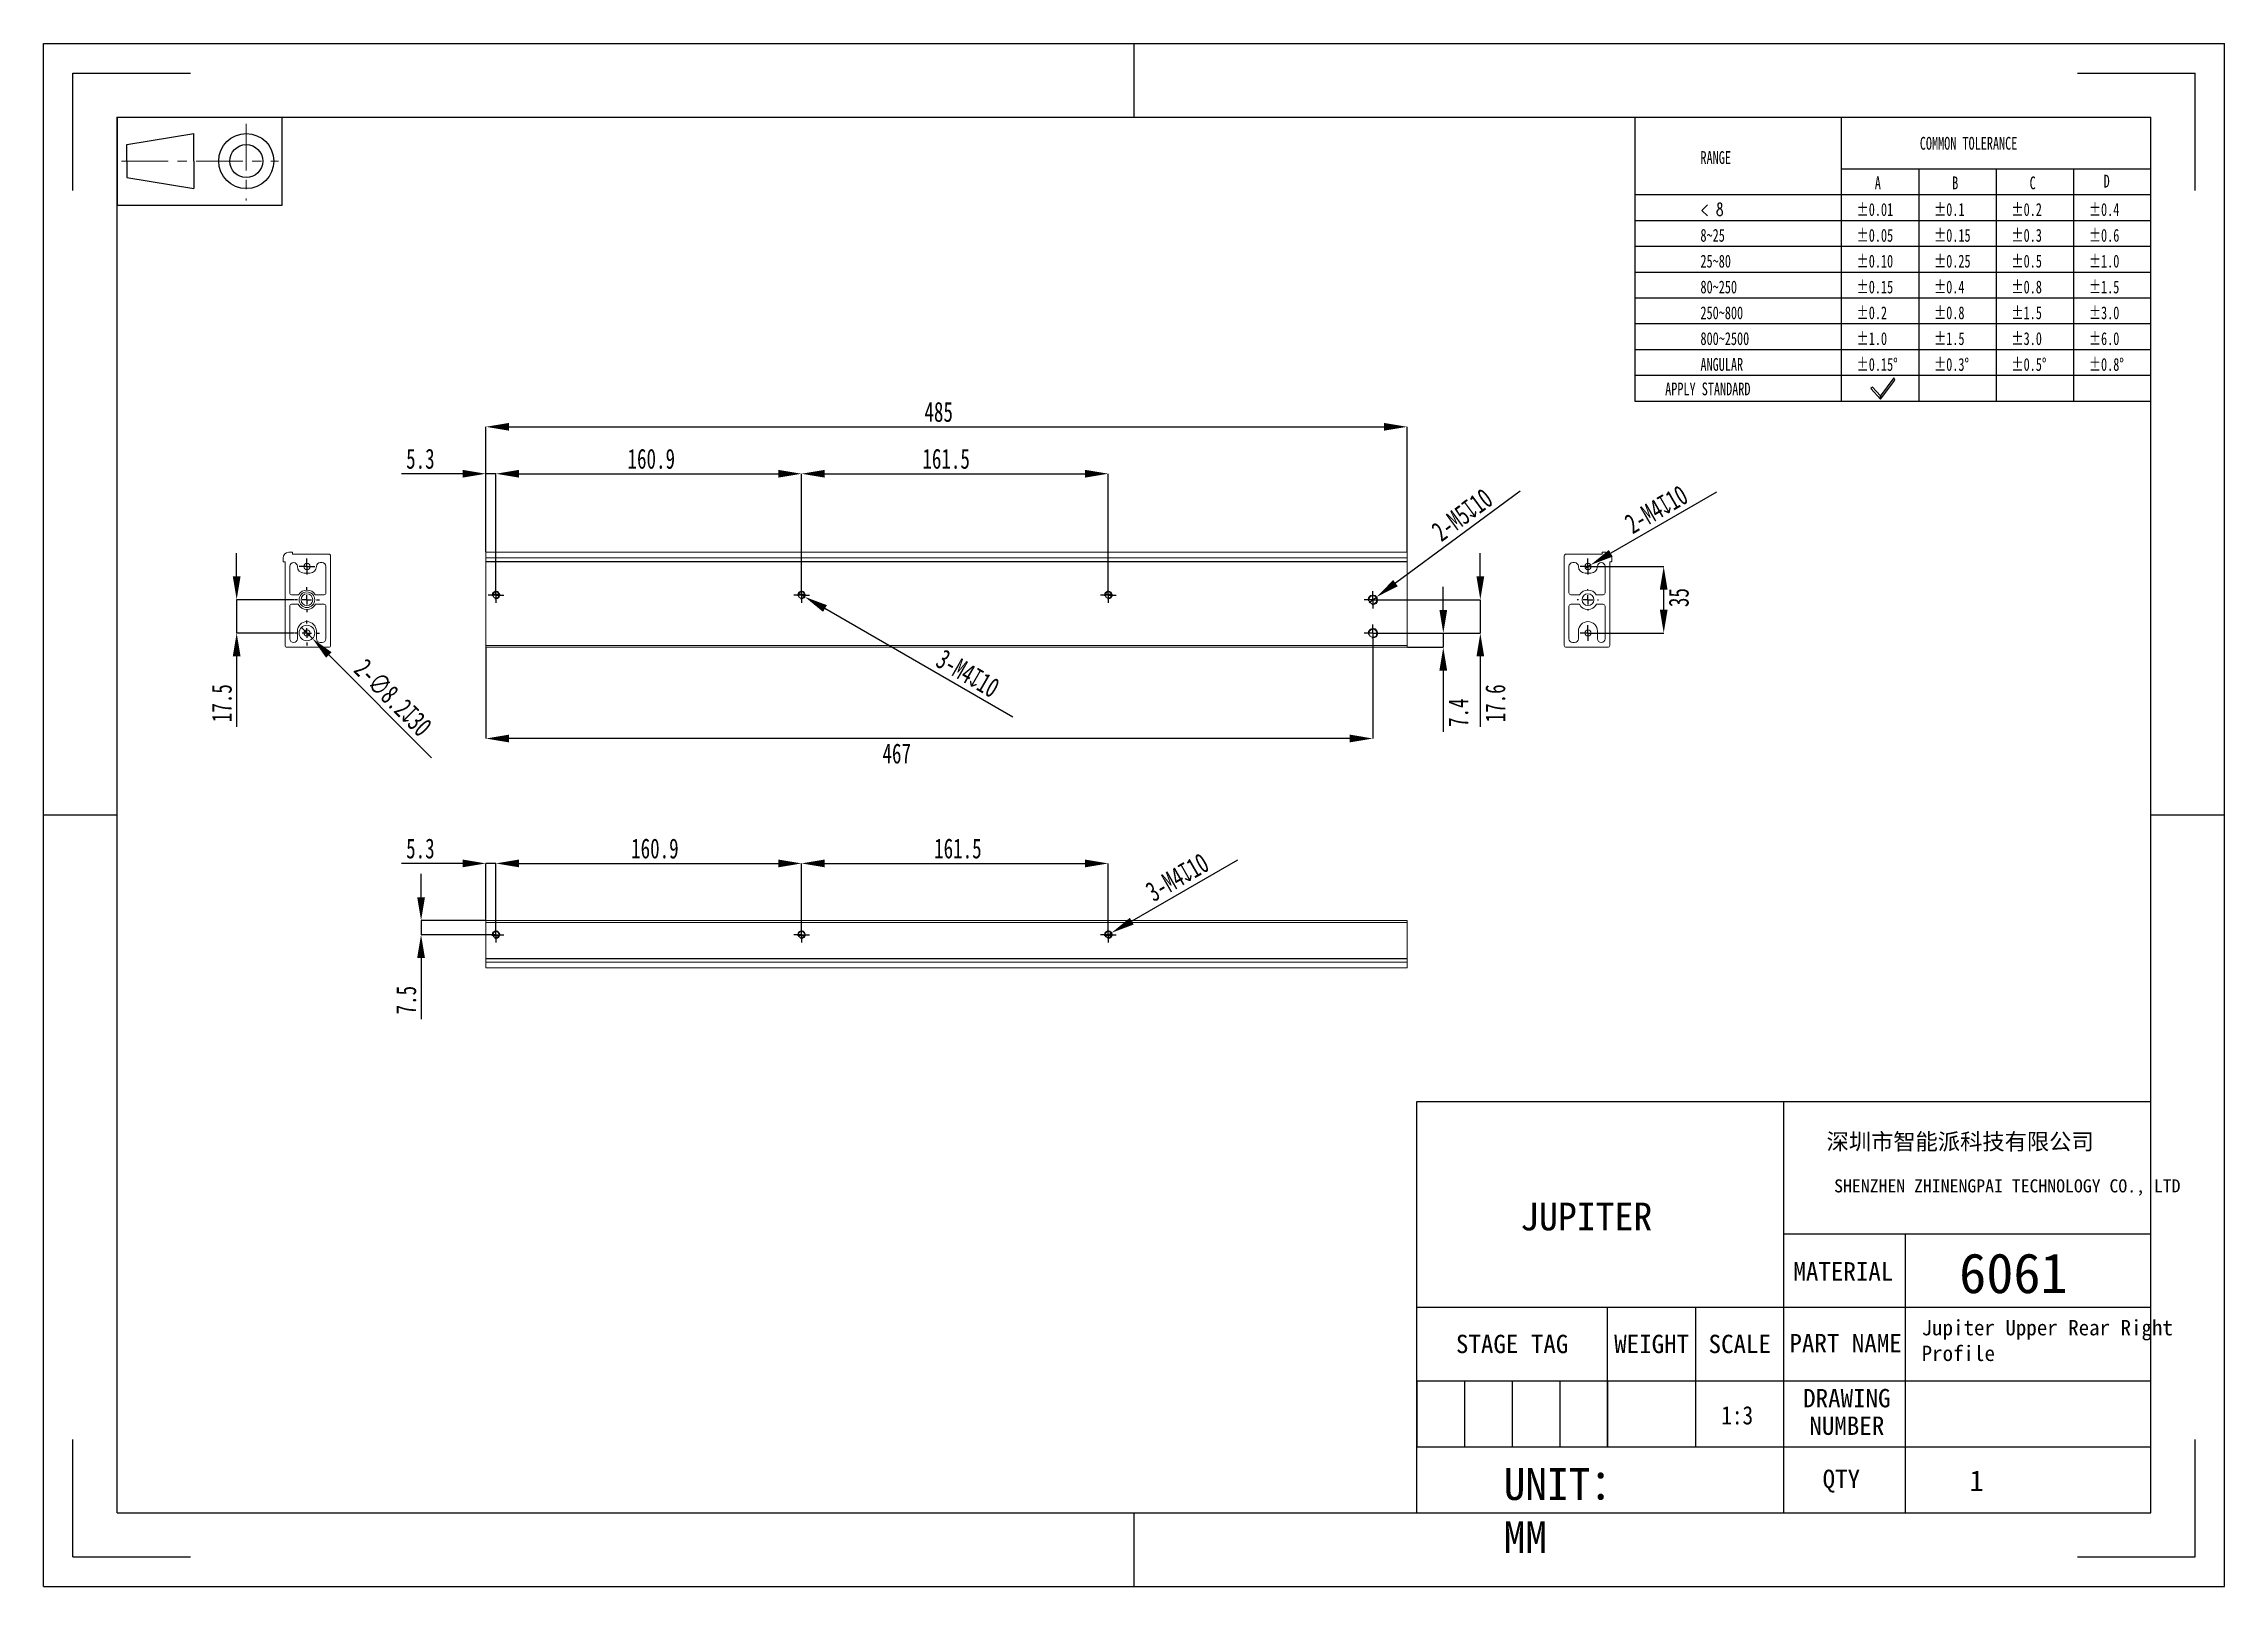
# Model space of a CAD drawing. Header units: millimetres. Extents: x 369 to 752, y 5 to 275.
import ezdxf

# ---------------------------------------------------------------- set-up
doc = ezdxf.new("R2010")
doc.units = ezdxf.units.MM
doc.header["$PDSIZE"] = -1
doc.linetypes.add('CENTER', pattern=[10.16, 6.35, -1.27, 1.27, -1.27])
doc.linetypes.add('CENTERX2', pattern=[20.32, 12.7, -2.54, 2.54, -2.54])
doc.layers.add('DEFAULT_1', color=7, linetype='CENTER', lineweight=18)
doc.layers.add('尺寸线层', color=3, linetype='Continuous', lineweight=18)
doc.layers.add('图框', color=7, linetype='Continuous')
doc.styles.add('SLDTEXTSTYLE4', font='TXT', dxfattribs={"width": 0.7})
doc.styles.add('SLDTEXTSTYLE5', font='TXT', dxfattribs={"width": 0.642857, "bigfont": 'bigfont'})
doc.styles.add('TEXTSTYLE_2', font='')
doc.styles.add('TEXTSTYLE_3', font='')
doc.styles.get('TEXTSTYLE_2').set_extended_font_data('宋体')
doc.styles.get('TEXTSTYLE_3').set_extended_font_data('宋体')
doc.dimstyles.new('SLDDIMSTYLE0', dxfattribs={"dimtxt": 3.5, "dimasz": 4.08, "dimexe": 0, "dimexo": 0.0625, "dimgap": 0.875, "dimtad": 2, "dimdec": 1, "dimlfac": 3, "dimrnd": 1e-09, "dimzin": 12, "dimdsep": 46, "dimtxsty": 'SLDTEXTSTYLE4', "dimsah": 1, "dimcen": 0.09, "dimadec": 0, "dimazin": 3, "dimtfac": 1, "dimtdec": 1, "dimtofl": 0, "dimtmove": 0, "dimatfit": 3, "dimfxl": 1, "dimfrac": 2, "dimtolj": 1, "dimtzin": 12, "dimarcsym": 0})
doc.dimstyles.new('SLDDIMSTYLE1', dxfattribs={"dimtxt": 3.5, "dimasz": 4.08, "dimexe": 0, "dimexo": 0.0625, "dimgap": 0.875, "dimtad": 2, "dimdec": 1, "dimlfac": 3, "dimrnd": 1e-09, "dimzin": 12, "dimdsep": 46, "dimtxsty": 'SLDTEXTSTYLE4', "dimsah": 1, "dimcen": 0.09, "dimadec": 0, "dimazin": 3, "dimtfac": 1, "dimtdec": 1, "dimtmove": 0, "dimatfit": 0, "dimfxl": 1, "dimfrac": 2, "dimtolj": 1, "dimtzin": 12, "dimarcsym": 0})
doc.dimstyles.new('SLDDIMSTYLE2', dxfattribs={"dimtxt": 3.5, "dimasz": 4.08, "dimexe": 0, "dimexo": 0.0625, "dimgap": 0.875, "dimtad": 2, "dimdec": 1, "dimlfac": 3, "dimrnd": 1e-09, "dimzin": 12, "dimdsep": 46, "dimtxsty": 'SLDTEXTSTYLE4', "dimblk1": 'NONE', "dimsah": 1, "dimcen": 0, "dimadec": 0, "dimazin": 3, "dimtfac": 1, "dimtdec": 1, "dimtmove": 0, "dimatfit": 3, "dimldrblk": 'NONE', "dimfxl": 1, "dimfrac": 2, "dimtolj": 1, "dimtzin": 12, "dimarcsym": 0})
doc.dimstyles.new('SLDDIMSTYLE3', dxfattribs={"dimtxt": 3.5, "dimasz": 4.08, "dimexe": 0, "dimexo": 0.0625, "dimgap": 0.875, "dimtad": 2, "dimdec": 1, "dimlfac": 3, "dimrnd": 1e-09, "dimzin": 12, "dimdsep": 46, "dimtxsty": 'SLDTEXTSTYLE4', "dimblk1": 'NONE', "dimsah": 1, "dimcen": 0, "dimadec": 0, "dimazin": 3, "dimtfac": 1, "dimtdec": 1, "dimtmove": 0, "dimatfit": 3, "dimldrblk": 'NONE', "dimfxl": 1, "dimfrac": 2, "dimtolj": 1, "dimtzin": 12, "dimarcsym": 0})

msp = doc.modelspace()

# ---------------------------------------------------------------- texts
at = {"attachment_point": 1}
for s, insert, char_height, width, style in [('RANGE', (659.669, 256.612), 2.246, 22.05942, 'SLDTEXTSTYLE4'), ('COMMON TOLERANCE', (698.161, 259.113), 2.24599, 73.94176, 'SLDTEXTSTYLE4'), ('A', (690.261, 252.168), 2.246, 3.245, 'SLDTEXTSTYLE4'), ('B', (703.847, 252.168), 2.246, 3.19312, 'SLDTEXTSTYLE4'), ('C', (717.433, 252.168), 2.246, 3.23085, 'SLDTEXTSTYLE4'), ('D', (730.417, 252.473), 2.246, 3.19312, 'SLDTEXTSTYLE4'), ('< 8', (659.669, 247.499), 2.246, 10.7794, 'SLDTEXTSTYLE5'), ('%%P0.01', (687.066, 247.499), 2.246, 15.72506, 'SLDTEXTSTYLE4'), ('%%P0.1', (700.652, 247.499), 2.246, 11.79144, 'SLDTEXTSTYLE4'), ('%%P0.2', (714.238, 247.499), 2.246, 13.41394, 'SLDTEXTSTYLE4'), ('%%P0.4', (727.824, 247.499), 2.246, 13.36206, 'SLDTEXTSTYLE4'), ('8~25', (659.669, 242.97), 2.246, 17.39473, 'SLDTEXTSTYLE4'), ('%%P0.05', (687.066, 242.97), 2.246, 17.34757, 'SLDTEXTSTYLE4'), ('%%P0.15', (700.652, 242.97), 2.246, 16.5599, 'SLDTEXTSTYLE4'), ('%%P0.3', (714.238, 242.97), 2.246, 13.41394, 'SLDTEXTSTYLE4'), ('%%P0.6', (727.824, 242.97), 2.246, 13.41394, 'SLDTEXTSTYLE4'), ('25~80', (659.669, 238.442), 2.246, 21.32836, 'SLDTEXTSTYLE4'), ('%%P0.10', (687.066, 238.442), 2.246, 15.77695, 'SLDTEXTSTYLE4'), ('%%P0.25', (700.652, 238.442), 2.246, 18.13052, 'SLDTEXTSTYLE4'), ('%%P0.5', (714.238, 238.442), 2.246, 13.41394, 'SLDTEXTSTYLE4'), ('%%P1.0', (727.824, 238.442), 2.246, 11.84332, 'SLDTEXTSTYLE4'), ('80~250', (659.669, 233.913), 2.246, 25.26198, 'SLDTEXTSTYLE4'), ('%%P0.15', (687.066, 233.913), 2.246, 16.5599, 'SLDTEXTSTYLE4'), ('%%P0.4', (700.652, 233.913), 2.246, 13.36206, 'SLDTEXTSTYLE4'), ('%%P0.8', (714.238, 233.913), 2.246, 13.41394, 'SLDTEXTSTYLE4'), ('%%P1.5', (727.824, 233.913), 2.246, 12.62627, 'SLDTEXTSTYLE4'), ('250~800', (659.669, 229.384), 2.246, 29.1956, 'SLDTEXTSTYLE4'), ('%%P0.2', (687.066, 229.384), 2.246, 13.41394, 'SLDTEXTSTYLE4'), ('%%P0.8', (700.652, 229.384), 2.246, 13.41394, 'SLDTEXTSTYLE4'), ('%%P1.5', (714.238, 229.384), 2.246, 12.62627, 'SLDTEXTSTYLE4'), ('%%P3.0', (727.824, 229.384), 2.246, 13.41394, 'SLDTEXTSTYLE4'), ('800~2500', (659.669, 224.856), 2.246, 33.12923, 'SLDTEXTSTYLE4'), ('%%P1.0', (687.066, 224.856), 2.246, 11.84332, 'SLDTEXTSTYLE4'), ('%%P1.5', (700.652, 224.856), 2.246, 12.62627, 'SLDTEXTSTYLE4'), ('%%P3.0', (714.238, 224.856), 2.246, 13.41394, 'SLDTEXTSTYLE4'), ('%%P6.0', (727.824, 224.856), 2.246, 13.41394, 'SLDTEXTSTYLE4'), ('ANGULAR', (659.669, 220.327), 2.246, 31.54446, 'SLDTEXTSTYLE4'), ('%%P0.15%%D', (687.066, 220.327), 2.246, 19.72472, 'SLDTEXTSTYLE4'), ('%%P0.3%%D', (700.652, 220.327), 2.246, 16.57876, 'SLDTEXTSTYLE4'), ('%%P0.5%%D', (714.238, 220.327), 2.246, 16.57876, 'SLDTEXTSTYLE4'), ('%%P0.8%%D', (727.824, 220.327), 2.246, 16.57876, 'SLDTEXTSTYLE4'), ('APPLY STANDARD', (653.475, 216.029), 2.24599, 64.56049, 'SLDTEXTSTYLE4')]:
    msp.add_mtext(s, dxfattribs=dict(at, insert=insert, char_height=char_height, width=width, style=style))
at = {"color": 7, "linetype": 'Continuous', "insert": (705.235, 84.327), "char_height": 2.86391, "width": 67.94821, "attachment_point": 2, "style": 'TEXTSTYLE_2'}
msp.add_mtext('深圳市智能派科技有限公司', dxfattribs=at)
at = {"color": 7, "linetype": 'Continuous', "attachment_point": 2, "line_spacing_factor": 0.9, "style": 'TEXTSTYLE_3'}
for s, insert, char_height, width in [('MATERIAL\\P ', (684.748, 61.745), 3.2212, 46.56486), ('STAGE TAG ', (626.623, 49.013), 3.2212, 38.95697), ('WEIGHT', (651.105, 49.013), 3.2212, 14.15588), ('SCALE', (666.567, 49.013), 3.2212, 14.15588), ('PART NAME', (685.141, 49.16), 3.2212, 26.98848), ('DRAWING NUMBER', (685.356, 39.506), 3.22125, 26.98848), ('QTY', (684.391, 25.353), 3.2212, 35.95561)]:
    msp.add_mtext(s, dxfattribs=dict(at, insert=insert, char_height=char_height, width=width))
at = {"insert": (663.323, 33.234), "char_height": 3.22125, "width": 7.72133, "attachment_point": 7}
msp.add_mtext('{\\W0.85;1:3}', dxfattribs=at)
at = {"layer": '尺寸线层', "attachment_point": 1}
for s, insert, char_height, width in [('SHENZHEN ZHINENGPAI TECHNOLOGY CO., LTD', (683.128, 76.273), 2.29113, 64.82652), ('JUPITER', (628.025, 72.192), 4.8671, 39.72038), ('6061', (705.064, 63.311), 7, 24.85263), ('UNIT：MM', (625.14, 25.626), 5.5885, 21.66224)]:
    msp.add_mtext(s, dxfattribs=dict(at, insert=insert, char_height=char_height, width=width))
at = {"layer": '尺寸线层', "linetype": 'CENTERX2', "insert": (698.486, 51.608), "char_height": 3.6, "width": 45.60353, "attachment_point": 1}
msp.add_mtext('{\\H0.75x;Jupiter Upper Rear Right Profile}', dxfattribs=at)
at = {"layer": '尺寸线层', "ltscale": 0.2, "insert": (706.888, 25.243), "char_height": 3.65, "width": 21.89288, "attachment_point": 1}
msp.add_mtext('1\\P\\P', dxfattribs=at)

# ---------------------------------------------------------------- blocks, each defined once
blk = doc.blocks.new('_D')
at = {"layer": 'Defpoints', "color": 0, "transparency": 16777216}
for p in [(608.19, 208.26), (446.53, 186.26), (608.19, 186.26)]:
    blk.add_point(p, dxfattribs=at)
at = {"layer": '图框', "color": 0, "lineweight": -2, "transparency": 16777216}
for p, q in [((446.53, 186.32), (446.53, 208.26)), ((450.61, 208.26), (604.11, 208.26)), ((608.19, 186.32), (608.19, 208.26))]:
    blk.add_line(p, q, dxfattribs=at)
at = {"layer": '图框', "color": 0, "transparency": 16777216}
for points in [[(450.61, 208.94), (450.61, 207.58), (446.53, 208.26)], [(604.11, 208.94), (604.11, 207.58), (608.19, 208.26)]]:
    blk.add_solid(points, dxfattribs=at)
at = {"layer": '图框', "color": 0, "transparency": 16777216, "insert": (525.99, 212.64), "char_height": 3.5, "attachment_point": 2, "style": 'SLDTEXTSTYLE4'}
blk.add_mtext('\\A1;485', dxfattribs=at)
blk = doc.blocks.new('_D_1')
at = {"layer": 'Defpoints', "color": 0, "transparency": 16777216}
for p in [(446.53, 200.03), (446.53, 186.26), (448.29, 178.76)]:
    blk.add_point(p, dxfattribs=at)
at = {"layer": '图框', "color": 0, "lineweight": -2, "transparency": 16777216}
for p, q in [((442.45, 200.03), (431.72, 200.03)), ((446.53, 186.32), (446.53, 200.03)), ((448.29, 200.03), (446.53, 200.03)), ((448.29, 178.82), (448.29, 200.03)), ((452.37, 200.03), (456.45, 200.03))]:
    blk.add_line(p, q, dxfattribs=at)
at = {"layer": '图框', "color": 0, "transparency": 16777216}
for points in [[(442.45, 200.71), (442.45, 199.35), (446.53, 200.03)], [(452.37, 200.71), (452.37, 199.35), (448.29, 200.03)]]:
    blk.add_solid(points, dxfattribs=at)
at = {"layer": '图框', "color": 0, "transparency": 16777216, "insert": (435.04, 204.41), "char_height": 3.5, "attachment_point": 2, "style": 'SLDTEXTSTYLE4'}
blk.add_mtext('\\A1;5.3', dxfattribs=at)
blk = doc.blocks.new('_D_2')
at = {"layer": 'Defpoints', "color": 0, "transparency": 16777216}
for p in [(501.93, 200.03), (448.29, 178.76), (501.93, 178.76)]:
    blk.add_point(p, dxfattribs=at)
at = {"layer": '图框', "color": 0, "lineweight": -2, "transparency": 16777216}
for p, q in [((448.29, 178.82), (448.29, 200.03)), ((452.37, 200.03), (497.85, 200.03)), ((501.93, 178.82), (501.93, 200.03))]:
    blk.add_line(p, q, dxfattribs=at)
at = {"layer": '图框', "color": 0, "transparency": 16777216}
for points in [[(452.37, 200.71), (452.37, 199.35), (448.29, 200.03)], [(497.85, 200.71), (497.85, 199.35), (501.93, 200.03)]]:
    blk.add_solid(points, dxfattribs=at)
at = {"layer": '图框', "color": 0, "transparency": 16777216, "insert": (475.56, 204.41), "char_height": 3.5, "attachment_point": 2, "style": 'SLDTEXTSTYLE4'}
blk.add_mtext('\\A1;160.9', dxfattribs=at)
blk = doc.blocks.new('_D_3')
at = {"layer": 'Defpoints', "color": 0, "transparency": 16777216}
for p in [(555.76, 200.03), (501.93, 178.76), (555.76, 178.76)]:
    blk.add_point(p, dxfattribs=at)
at = {"layer": '图框', "color": 0, "lineweight": -2, "transparency": 16777216}
for p, q in [((501.93, 178.82), (501.93, 200.03)), ((506.01, 200.03), (551.68, 200.03)), ((555.76, 178.82), (555.76, 200.03))]:
    blk.add_line(p, q, dxfattribs=at)
at = {"layer": '图框', "color": 0, "transparency": 16777216}
for points in [[(506.01, 200.71), (506.01, 199.35), (501.93, 200.03)], [(551.68, 200.71), (551.68, 199.35), (555.76, 200.03)]]:
    blk.add_solid(points, dxfattribs=at)
at = {"layer": '图框', "color": 0, "transparency": 16777216, "insert": (527.3, 204.41), "char_height": 3.5, "attachment_point": 2, "style": 'SLDTEXTSTYLE4'}
blk.add_mtext('\\A1;161.5', dxfattribs=at)
blk = doc.blocks.new('_D_4')
at = {"layer": 'Defpoints', "color": 0, "transparency": 16777216}
for p in [(446.53, 169.59), (602.19, 172.06), (446.53, 153.59)]:
    blk.add_point(p, dxfattribs=at)
at = {"layer": '图框', "color": 0, "lineweight": -2, "transparency": 16777216}
for p, q in [((446.53, 169.53), (446.53, 153.59)), ((602.19, 172), (602.19, 153.59)), ((598.11, 153.59), (450.61, 153.59))]:
    blk.add_line(p, q, dxfattribs=at)
at = {"layer": '图框', "color": 0, "transparency": 16777216}
for points in [[(450.61, 154.27), (450.61, 152.91), (446.53, 153.59)], [(598.11, 154.27), (598.11, 152.91), (602.19, 153.59)]]:
    blk.add_solid(points, dxfattribs=at)
at = {"layer": '图框', "color": 0, "transparency": 16777216, "insert": (518.63, 152.72), "char_height": 3.5, "attachment_point": 2, "style": 'SLDTEXTSTYLE4'}
blk.add_mtext('\\A1;467', dxfattribs=at)
blk = doc.blocks.new('_D_5')
at = {"layer": 'Defpoints', "color": 0, "transparency": 16777216}
for p in [(602.19, 177.93), (621.04, 177.93), (602.19, 172.06)]:
    blk.add_point(p, dxfattribs=at)
at = {"layer": '图框', "color": 0, "lineweight": -2, "transparency": 16777216}
for p, q in [((621.04, 182.01), (621.04, 186.09)), ((602.25, 177.93), (621.04, 177.93)), ((621.04, 177.93), (621.04, 172.06)), ((602.25, 172.06), (621.04, 172.06)), ((621.04, 167.98), (621.04, 155.62))]:
    blk.add_line(p, q, dxfattribs=at)
at = {"layer": '图框', "color": 0, "transparency": 16777216}
for points in [[(620.36, 182.01), (621.72, 182.01), (621.04, 177.93)], [(620.36, 167.98), (621.72, 167.98), (621.04, 172.06)]]:
    blk.add_solid(points, dxfattribs=at)
at = {"layer": '图框', "color": 0, "transparency": 16777216, "insert": (621.91, 159.76), "char_height": 3.5, "attachment_point": 2, "rotation": 90, "style": 'SLDTEXTSTYLE4'}
blk.add_mtext('\\A1;17.6', dxfattribs=at)
blk = doc.blocks.new('_D_6')
at = {"layer": 'Defpoints', "color": 0, "transparency": 16777216}
for p in [(602.19, 172.06), (608.19, 169.59), (614.54, 169.59)]:
    blk.add_point(p, dxfattribs=at)
at = {"layer": '图框', "color": 0, "lineweight": -2, "transparency": 16777216}
for p, q in [((614.54, 176.14), (614.54, 180.22)), ((602.25, 172.06), (614.54, 172.06)), ((608.25, 169.59), (614.54, 169.59)), ((614.54, 172.06), (614.54, 169.59)), ((614.54, 165.51), (614.54, 154.78))]:
    blk.add_line(p, q, dxfattribs=at)
at = {"layer": '图框', "color": 0, "transparency": 16777216}
for points in [[(613.86, 176.14), (615.22, 176.14), (614.54, 172.06)], [(613.86, 165.51), (615.22, 165.51), (614.54, 169.59)]]:
    blk.add_solid(points, dxfattribs=at)
at = {"layer": '图框', "color": 0, "transparency": 16777216, "insert": (615.42, 158.11), "char_height": 3.5, "attachment_point": 2, "rotation": 90, "style": 'SLDTEXTSTYLE4'}
blk.add_mtext('\\A1;7.4', dxfattribs=at)
blk = doc.blocks.new('_D_7')
at = {"layer": 'Defpoints', "color": 0, "transparency": 16777216}
for p in [(501.35, 179.09), (502.5, 178.43)]:
    blk.add_point(p, dxfattribs=at)
at = {"layer": '图框', "color": 0, "lineweight": -2, "transparency": 16777216}
for p, q in [((501.35, 179.09), (502.5, 178.43)), ((539.01, 157.35), (506.04, 176.39))]:
    blk.add_line(p, q, dxfattribs=at)
at = {"layer": '图框', "color": 0, "transparency": 16777216}
blk.add_solid([(506.38, 176.98), (505.7, 175.8), (502.5, 178.43)], dxfattribs=at)
at = {"layer": '图框', "color": 0, "transparency": 16777216, "insert": (526.97, 169.44), "char_height": 3.5, "attachment_point": 1, "rotation": 330, "style": 'SLDTEXTSTYLE4'}
blk.add_mtext('\\A1;3-M4{\\fGDT|b0|i0|c134|p2;x}10', dxfattribs=at)
blk = doc.blocks.new('_NONE')
blk = doc.blocks.new('_D_8')
at = {"layer": 'Defpoints', "color": 0, "transparency": 16777216}
for p in [(601.52, 177.43), (602.86, 178.42)]:
    blk.add_point(p, dxfattribs=at)
at = {"layer": '图框', "color": 0, "lineweight": -2, "transparency": 16777216}
for p, q in [((628.01, 197), (606.14, 180.85)), ((601.52, 177.43), (602.86, 178.42))]:
    blk.add_line(p, q, dxfattribs=at)
at = {"layer": '图框', "color": 0, "transparency": 16777216}
blk.add_solid([(605.74, 181.39), (606.55, 180.3), (602.86, 178.42)], dxfattribs=at)
at = {"layer": '图框', "color": 0, "transparency": 16777216, "insert": (612.12, 190.8), "char_height": 3.5, "attachment_point": 1, "rotation": 36.4561, "style": 'SLDTEXTSTYLE4'}
blk.add_mtext('\\A1;2-M5{\\fGDT|b0|i0|c134|p2;x}10', dxfattribs=at)
blk = doc.blocks.new('SW_CENTERMARKSYMBOL_0')
at = {"layer": '图框', "color": 0}
for p, q in [((-0.83, 0), (-1.53, 0)), ((0, 0), (-0.83, 0)), ((0, 0.83), (0, 1.53)), ((0, 0), (0, 0.83)), ((0, 0), (0, -0.83)), ((0, 0), (0.83, 0)), ((0.83, 0), (1.53, 0)), ((0, -0.83), (0, -1.53))]:
    blk.add_line(p, q, dxfattribs=at)
blk = doc.blocks.new('SW_CENTERMARKSYMBOL_1')
at = {"layer": '图框', "color": 0}
for p, q in [((-0.83, 0), (-1.53, 0)), ((0, 0), (-0.83, 0)), ((0, 0.83), (0, 1.53)), ((0, 0), (0, 0.83)), ((0, 0), (0, -0.83)), ((0, 0), (0.83, 0)), ((0.83, 0), (1.53, 0)), ((0, -0.83), (0, -1.53))]:
    blk.add_line(p, q, dxfattribs=at)
blk = doc.blocks.new('SW_CENTERMARKSYMBOL_2')
at = {"layer": '图框', "color": 0}
for p, q in [((-0.83, 0), (-1.38, 0)), ((0, 0), (-0.83, 0)), ((0, 0.83), (0, 1.38)), ((0, 0), (0, 0.83)), ((0, 0), (0, -0.83)), ((0, 0), (0.83, 0)), ((0.83, 0), (1.38, 0)), ((0, -0.83), (0, -1.38))]:
    blk.add_line(p, q, dxfattribs=at)
blk = doc.blocks.new('SW_CENTERMARKSYMBOL_3')
at = {"layer": '图框', "color": 0}
for p, q in [((-0.83, 0), (-1.38, 0)), ((0, 0), (-0.83, 0)), ((0, 0.83), (0, 1.38)), ((0, 0), (0, 0.83)), ((0, 0), (0, -0.83)), ((0, 0), (0.83, 0)), ((0.83, 0), (1.38, 0)), ((0, -0.83), (0, -1.38))]:
    blk.add_line(p, q, dxfattribs=at)
blk = doc.blocks.new('SW_CENTERMARKSYMBOL_4')
at = {"layer": '图框', "color": 0}
for p, q in [((-0.83, 0), (-1.38, 0)), ((0, 0), (-0.83, 0)), ((0, 0.83), (0, 1.38)), ((0, 0), (0, 0.83)), ((0, 0), (0, -0.83)), ((0, 0), (0.83, 0)), ((0.83, 0), (1.38, 0)), ((0, -0.83), (0, -1.38))]:
    blk.add_line(p, q, dxfattribs=at)
blk = doc.blocks.new('_D_9')
at = {"layer": 'Defpoints', "color": 0, "transparency": 16777216}
for p in [(402.8, 177.93), (412.92, 177.93), (412.92, 172.09)]:
    blk.add_point(p, dxfattribs=at)
at = {"layer": '图框', "color": 0, "lineweight": -2, "transparency": 16777216}
for p, q in [((402.8, 182.01), (402.8, 186.09)), ((412.86, 177.93), (402.8, 177.93)), ((402.8, 177.93), (402.8, 172.09)), ((412.86, 172.09), (402.8, 172.09)), ((402.8, 168.01), (402.8, 155.65))]:
    blk.add_line(p, q, dxfattribs=at)
at = {"layer": '图框', "color": 0, "transparency": 16777216}
for points in [[(402.12, 182.01), (403.48, 182.01), (402.8, 177.93)], [(402.12, 168.01), (403.48, 168.01), (402.8, 172.09)]]:
    blk.add_solid(points, dxfattribs=at)
at = {"layer": '图框', "color": 0, "transparency": 16777216, "insert": (398.43, 159.79), "char_height": 3.5, "attachment_point": 2, "rotation": 90, "style": 'SLDTEXTSTYLE4'}
blk.add_mtext('\\A1;17.5', dxfattribs=at)
blk = doc.blocks.new('_D_10')
at = {"layer": 'Defpoints', "color": 0, "transparency": 16777216}
for p in [(414.16, 173.06), (416.09, 171.13)]:
    blk.add_point(p, dxfattribs=at)
at = {"layer": '图框', "color": 0, "lineweight": -2, "transparency": 16777216}
for p, q in [((414.16, 173.06), (416.09, 171.13)), ((437.01, 150.2), (418.97, 168.24))]:
    blk.add_line(p, q, dxfattribs=at)
at = {"layer": '图框', "color": 0, "transparency": 16777216}
blk.add_solid([(419.46, 168.72), (418.49, 167.76), (416.09, 171.13)], dxfattribs=at)
at = {"layer": '图框', "color": 0, "transparency": 16777216, "insert": (425.62, 167.88), "char_height": 3.5, "attachment_point": 1, "rotation": 315, "style": 'SLDTEXTSTYLE4'}
blk.add_mtext('\\A1;2-∅8.2{\\fGDT;x}30', dxfattribs=at)
blk = doc.blocks.new('SW_CENTERMARKSYMBOL_5')
at = {"layer": '图框', "color": 0}
for p, q in [((-1.67, 0), (-2.2, 0)), ((0, 0), (-0.83, 0)), ((0, 1.67), (0, 2.2)), ((0, 0), (0, 0.83)), ((0, 0), (0, -0.83)), ((0, 0), (0.83, 0)), ((1.67, 0), (2.2, 0)), ((0, -1.67), (0, -2.2))]:
    blk.add_line(p, q, dxfattribs=at)
blk = doc.blocks.new('SW_CENTERMARKSYMBOL_6')
at = {"layer": '图框', "color": 0}
for p, q in [((-1.67, 0), (-2.2, 0)), ((0, 0), (-0.83, 0)), ((0, 1.67), (0, 2.2)), ((0, 0), (0, 0.83)), ((0, 0), (0, -0.83)), ((0, 0), (0.83, 0)), ((1.67, 0), (2.2, 0)), ((0, -1.67), (0, -2.2))]:
    blk.add_line(p, q, dxfattribs=at)
blk = doc.blocks.new('SW_CENTERMARKSYMBOL_7')
at = {"layer": '图框', "color": 0}
for p, q in [((-0.83, 0), (-1.38, 0)), ((0, 0), (-0.83, 0)), ((0, 0.83), (0, 1.38)), ((0, 0), (0, 0.83)), ((0, 0), (0, -0.83)), ((0, 0), (0.83, 0)), ((0.83, 0), (1.38, 0)), ((0, -0.83), (0, -1.38))]:
    blk.add_line(p, q, dxfattribs=at)
blk = doc.blocks.new('_D_11')
at = {"layer": 'Defpoints', "color": 0, "transparency": 16777216}
for p in [(640.4, 184.04), (639.45, 183.49)]:
    blk.add_point(p, dxfattribs=at)
at = {"layer": '图框', "color": 0, "lineweight": -2, "transparency": 16777216}
for p, q in [((662.49, 196.79), (643.93, 186.08)), ((639.45, 183.49), (640.4, 184.04))]:
    blk.add_line(p, q, dxfattribs=at)
at = {"layer": '图框', "color": 0, "transparency": 16777216}
blk.add_solid([(643.59, 186.66), (644.27, 185.49), (640.4, 184.04)], dxfattribs=at)
at = {"layer": '图框', "color": 0, "transparency": 16777216, "insert": (646, 192.41), "char_height": 3.5, "attachment_point": 1, "rotation": 30, "style": 'SLDTEXTSTYLE4'}
blk.add_mtext('\\A1;2-M4{\\fGDT;x}10', dxfattribs=at)
blk = doc.blocks.new('_D_12')
at = {"layer": 'Defpoints', "color": 0, "transparency": 16777216}
for p in [(641.31, 183.76), (653.22, 183.76), (641.31, 172.09)]:
    blk.add_point(p, dxfattribs=at)
at = {"layer": '图框', "color": 0, "lineweight": -2, "transparency": 16777216}
for p, q in [((641.37, 183.76), (653.22, 183.76)), ((653.22, 176.17), (653.22, 179.68)), ((641.37, 172.09), (653.22, 172.09))]:
    blk.add_line(p, q, dxfattribs=at)
at = {"layer": '图框', "color": 0, "transparency": 16777216}
for points in [[(652.54, 179.68), (653.9, 179.68), (653.22, 183.76)], [(652.54, 176.17), (653.9, 176.17), (653.22, 172.09)]]:
    blk.add_solid(points, dxfattribs=at)
at = {"layer": '图框', "color": 0, "transparency": 16777216, "insert": (654.1, 178.31), "char_height": 3.5, "attachment_point": 2, "rotation": 90, "style": 'SLDTEXTSTYLE4'}
blk.add_mtext('\\A1;35', dxfattribs=at)
blk = doc.blocks.new('SW_CENTERMARKSYMBOL_8')
at = {"layer": '图框', "color": 0}
for p, q in [((-0.83, 0), (-1.38, 0)), ((0, 0), (-0.83, 0)), ((0, 0.83), (0, 1.38)), ((0, 0), (0, 0.83)), ((0, 0), (0, -0.83)), ((0, 0), (0.83, 0)), ((0.83, 0), (1.38, 0)), ((0, -0.83), (0, -1.38))]:
    blk.add_line(p, q, dxfattribs=at)
blk = doc.blocks.new('SW_CENTERMARKSYMBOL_9')
at = {"layer": '图框', "color": 0}
for p, q in [((-1.67, 0), (-1.87, 0)), ((0, 0), (-0.83, 0)), ((0, 1.67), (0, 1.87)), ((0, 0), (0, 0.83)), ((0, 0), (0, -0.83)), ((0, 0), (0.83, 0)), ((1.67, 0), (1.87, 0)), ((0, -1.67), (0, -1.87))]:
    blk.add_line(p, q, dxfattribs=at)
blk = doc.blocks.new('SW_CENTERMARKSYMBOL_10')
at = {"layer": '图框', "color": 0}
for p, q in [((-0.83, 0), (-1.38, 0)), ((0, 0), (-0.83, 0)), ((0, 0.83), (0, 1.38)), ((0, 0), (0, 0.83)), ((0, 0), (0, -0.83)), ((0, 0), (0.83, 0)), ((0.83, 0), (1.38, 0)), ((0, -0.83), (0, -1.38))]:
    blk.add_line(p, q, dxfattribs=at)
blk = doc.blocks.new('_D_13')
at = {"layer": 'Defpoints', "color": 0, "transparency": 16777216}
for p in [(448.29, 131.68), (446.53, 121.68), (448.29, 119.18)]:
    blk.add_point(p, dxfattribs=at)
at = {"layer": '图框', "color": 0, "lineweight": -2, "transparency": 16777216}
for p, q in [((442.45, 131.68), (431.72, 131.68)), ((446.53, 121.74), (446.53, 131.68)), ((448.29, 131.68), (446.53, 131.68)), ((448.29, 119.24), (448.29, 131.68)), ((452.37, 131.68), (456.45, 131.68))]:
    blk.add_line(p, q, dxfattribs=at)
at = {"layer": '图框', "color": 0, "transparency": 16777216}
for points in [[(442.45, 132.36), (442.45, 131), (446.53, 131.68)], [(452.37, 132.36), (452.37, 131), (448.29, 131.68)]]:
    blk.add_solid(points, dxfattribs=at)
at = {"layer": '图框', "color": 0, "transparency": 16777216, "insert": (435.04, 136.06), "char_height": 3.5, "attachment_point": 2, "style": 'SLDTEXTSTYLE4'}
blk.add_mtext('\\A1;5.3', dxfattribs=at)
blk = doc.blocks.new('_D_14')
at = {"layer": 'Defpoints', "color": 0, "transparency": 16777216}
for p in [(501.93, 131.68), (448.29, 119.18), (501.93, 119.18)]:
    blk.add_point(p, dxfattribs=at)
at = {"layer": '图框', "color": 0, "lineweight": -2, "transparency": 16777216}
for p, q in [((448.29, 119.24), (448.29, 131.68)), ((452.37, 131.68), (497.85, 131.68)), ((501.93, 119.24), (501.93, 131.68))]:
    blk.add_line(p, q, dxfattribs=at)
at = {"layer": '图框', "color": 0, "transparency": 16777216}
for points in [[(452.37, 132.36), (452.37, 131), (448.29, 131.68)], [(497.85, 132.36), (497.85, 131), (501.93, 131.68)]]:
    blk.add_solid(points, dxfattribs=at)
at = {"layer": '图框', "color": 0, "transparency": 16777216, "insert": (476.19, 136.06), "char_height": 3.5, "attachment_point": 2, "style": 'SLDTEXTSTYLE4'}
blk.add_mtext('\\A1;160.9', dxfattribs=at)
blk = doc.blocks.new('_D_15')
at = {"layer": 'Defpoints', "color": 0, "transparency": 16777216}
for p in [(555.76, 131.68), (501.93, 119.18), (555.76, 119.18)]:
    blk.add_point(p, dxfattribs=at)
at = {"layer": '图框', "color": 0, "lineweight": -2, "transparency": 16777216}
for p, q in [((501.93, 119.24), (501.93, 131.68)), ((506.01, 131.68), (551.68, 131.68)), ((555.76, 119.24), (555.76, 131.68))]:
    blk.add_line(p, q, dxfattribs=at)
at = {"layer": '图框', "color": 0, "transparency": 16777216}
for points in [[(506.01, 132.36), (506.01, 131), (501.93, 131.68)], [(551.68, 132.36), (551.68, 131), (555.76, 131.68)]]:
    blk.add_solid(points, dxfattribs=at)
at = {"layer": '图框', "color": 0, "transparency": 16777216, "insert": (529.36, 136.06), "char_height": 3.5, "attachment_point": 2, "style": 'SLDTEXTSTYLE4'}
blk.add_mtext('\\A1;161.5', dxfattribs=at)
blk = doc.blocks.new('_D_16')
at = {"layer": 'Defpoints', "color": 0, "transparency": 16777216}
for p in [(435.16, 121.68), (446.53, 121.68), (448.29, 119.18)]:
    blk.add_point(p, dxfattribs=at)
at = {"layer": '图框', "color": 0, "lineweight": -2, "transparency": 16777216}
for p, q in [((435.16, 125.76), (435.16, 129.84)), ((446.46, 121.68), (435.16, 121.68)), ((435.16, 121.68), (435.16, 119.18)), ((448.23, 119.18), (435.16, 119.18)), ((435.16, 115.1), (435.16, 104.37))]:
    blk.add_line(p, q, dxfattribs=at)
at = {"layer": '图框', "color": 0, "transparency": 16777216}
for points in [[(434.48, 125.76), (435.84, 125.76), (435.16, 121.68)], [(434.48, 115.1), (435.84, 115.1), (435.16, 119.18)]]:
    blk.add_solid(points, dxfattribs=at)
at = {"layer": '图框', "color": 0, "transparency": 16777216, "insert": (430.79, 107.7), "char_height": 3.5, "attachment_point": 2, "rotation": 90, "style": 'SLDTEXTSTYLE4'}
blk.add_mtext('\\A1;7.5', dxfattribs=at)
blk = doc.blocks.new('_D_17')
at = {"layer": 'Defpoints', "color": 0, "transparency": 16777216}
for p in [(555.18, 118.85), (556.34, 119.52)]:
    blk.add_point(p, dxfattribs=at)
at = {"layer": '图框', "color": 0, "lineweight": -2, "transparency": 16777216}
for p, q in [((578.42, 132.27), (559.87, 121.56)), ((555.18, 118.85), (556.34, 119.52))]:
    blk.add_line(p, q, dxfattribs=at)
at = {"layer": '图框', "color": 0, "transparency": 16777216}
blk.add_solid([(559.53, 122.14), (560.21, 120.97), (556.34, 119.52)], dxfattribs=at)
at = {"layer": '图框', "color": 0, "transparency": 16777216, "insert": (561.94, 127.89), "char_height": 3.5, "attachment_point": 1, "rotation": 30, "style": 'SLDTEXTSTYLE4'}
blk.add_mtext('\\A1;3-M4{\\fGDT|b0|i0|c134|p2;x}10', dxfattribs=at)
blk = doc.blocks.new('SW_CENTERMARKSYMBOL_11')
at = {"layer": '图框', "color": 0}
for p, q in [((-0.83, 0), (-1.38, 0)), ((0, 0), (-0.83, 0)), ((0, 0.83), (0, 1.38)), ((0, 0), (0, 0.83)), ((0, 0), (0, -0.83)), ((0, 0), (0.83, 0)), ((0.83, 0), (1.38, 0)), ((0, -0.83), (0, -1.38))]:
    blk.add_line(p, q, dxfattribs=at)
blk = doc.blocks.new('SW_CENTERMARKSYMBOL_12')
at = {"layer": '图框', "color": 0}
for p, q in [((-0.83, 0), (-1.38, 0)), ((0, 0), (-0.83, 0)), ((0, 0.83), (0, 1.38)), ((0, 0), (0, 0.83)), ((0, 0), (0, -0.83)), ((0, 0), (0.83, 0)), ((0.83, 0), (1.38, 0)), ((0, -0.83), (0, -1.38))]:
    blk.add_line(p, q, dxfattribs=at)
blk = doc.blocks.new('SW_CENTERMARKSYMBOL_13')
at = {"layer": '图框', "color": 0}
for p, q in [((-0.83, 0), (-1.38, 0)), ((0, 0), (-0.83, 0)), ((0, 0.83), (0, 1.38)), ((0, 0), (0, 0.83)), ((0, 0), (0, -0.83)), ((0, 0), (0.83, 0)), ((0.83, 0), (1.38, 0)), ((0, -0.83), (0, -1.38))]:
    blk.add_line(p, q, dxfattribs=at)
blk = doc.blocks.new('96_1')
at = {"color": 7, "linetype": 'Continuous'}
for p, q in [((-11.25, 6), (-11.25, -6)), ((11.25, -6), (11.25, 6)), ((-9.93, 2.25), (-0.82, 3.75)), ((-0.82, 0), (-0.82, 3.75)), ((-9.93, 0), (-9.93, 2.25)), ((-9.93, 0), (-9.93, -2.25)), ((-0.82, 0), (-0.82, -3.75)), ((-9.93, -2.25), (-0.82, -3.75)), ((-11.25, -6), (11.25, -6))]:
    blk.add_line(p, q, dxfattribs=at)
for radius in [3.75, 2.25]:
    blk.add_circle((6.34, 0), radius, dxfattribs=at)
at = {"layer": 'DEFAULT_1', "color": 1, "linetype": 'CENTER'}
for p, q in [((6.34, 5.05), (6.34, -5.36)), ((-10.64, 0), (10.74, 0))]:
    blk.add_line(p, q, dxfattribs=at)

# ---------------------------------------------------------------- dimensions: what is measured, and where the dimension line sits
at = {"layer": '图框', "color": 3}
for base, p1, p2, dimstyle, picture, middle in [((608.192, 208.261), (446.525, 186.261), (608.192, 186.261), 'SLDDIMSTYLE0', '_D', (525.993, 208.261)), ((446.525, 200.032), (448.292, 178.761), (446.525, 186.261), 'SLDDIMSTYLE1', '_D_1', (435.04, 200.032)), ((501.925, 200.032), (448.292, 178.761), (501.925, 178.761), 'SLDDIMSTYLE0', '_D_2', (475.565, 200.032)), ((555.759, 200.032), (501.925, 178.761), (555.759, 178.761), 'SLDDIMSTYLE0', '_D_3', (527.304, 200.032)), ((446.525, 153.594), (602.192, 172.061), (446.525, 169.594), 'SLDDIMSTYLE0', '_D_4', (518.634, 153.594)), ((448.292, 131.682), (446.525, 121.682), (448.292, 119.182), 'SLDDIMSTYLE1', '_D_13', (435.04, 131.682)), ((501.925, 131.682), (448.292, 119.182), (501.925, 119.182), 'SLDDIMSTYLE0', '_D_14', (476.188, 131.682)), ((555.759, 131.682), (501.925, 119.182), (555.759, 119.182), 'SLDDIMSTYLE0', '_D_15', (529.364, 131.682))]:
    dim = msp.add_linear_dim(base=base, p1=p1, p2=p2, dimstyle=dimstyle, dxfattribs=at)
    dim.commit()
    dim.dimension.update_dxf_attribs({"geometry": picture, "text_midpoint": middle, "dimtype": 160})
for p1, p2, text, picture, middle in [((601.522, 177.432), (602.862, 178.423), '2-M5{\\fGDT|b0|i0|c134|p2;x}10', '_D_8', (621.039, 191.851)), ((501.348, 179.094), (502.503, 178.427), '3-M4{\\fGDT|b0|i0|c134|p2;x}10', '_D_7', (531.501, 161.685))]:
    dim = msp.add_diameter_dim_2p(p1=p1, p2=p2, text=text, dimstyle='SLDDIMSTYLE2', dxfattribs=at)
    dim.commit()
    dim.dimension.update_dxf_attribs({"geometry": picture, "text_midpoint": middle, "dimtype": 163})
dim = msp.add_diameter_dim_2p(p1=(639.447, 183.486), p2=(640.4, 184.036), text='2-M4{\\fGDT;x}10', dimstyle='SLDDIMSTYLE3', override={"dimpost": '<>'}, dxfattribs=at)
dim.commit()
dim.dimension.update_dxf_attribs({"geometry": '_D_11', "text_midpoint": (653.647, 194.757)})
for base, p1, p2, picture, middle in [((402.803, 177.927), (412.923, 172.094), (412.923, 177.927), '_D_9', (402.803, 159.792)), ((621.039, 177.927), (602.192, 172.061), (602.192, 177.927), '_D_5', (621.039, 159.759)), ((653.224, 183.761), (641.307, 172.094), (641.307, 183.761), '_D_12', (653.224, 178.311)), ((614.541, 169.594), (602.192, 172.061), (608.192, 169.594), '_D_6', (614.541, 158.109)), ((435.164, 121.682), (448.292, 119.182), (446.525, 121.682), '_D_16', (435.164, 107.697))]:
    dim = msp.add_linear_dim(base=base, p1=p1, p2=p2, angle=90, dimstyle='SLDDIMSTYLE1', dxfattribs=at)
    dim.commit()
    dim.dimension.update_dxf_attribs({"geometry": picture, "text_midpoint": middle, "dimtype": 160})
for p1, p2, text, picture, middle in [((414.156, 173.06), (416.089, 171.128), '2-<>{\\fGDT;x}30', '_D_10', (431.318, 159.663)), ((555.181, 118.849), (556.336, 119.516), '3-M4{\\fGDT|b0|i0|c134|p2;x}10', '_D_17', (569.583, 130.237))]:
    dim = msp.add_diameter_dim_2p(p1=p1, p2=p2, text=text, dimstyle='SLDDIMSTYLE2', dxfattribs=at)
    dim.commit()
    dim.dimension.update_dxf_attribs({"geometry": picture, "text_midpoint": middle})

# ---------------------------------------------------------------- linework, layer by layer
at = {"color": 7, "linetype": 'Continuous'}
for p, q in [((368.923, 4.882), (368.923, 275.467)), ((368.923, 275.467), (751.608, 275.467)), ((560.266, 262.582), (560.266, 275.467)), ((751.608, 4.882), (751.608, 275.467)), ((374.077, 249.697), (374.077, 270.313)), ((374.077, 270.313), (394.693, 270.313)), ((725.838, 270.313), (746.454, 270.313)), ((746.454, 249.697), (746.454, 270.313)), ((381.808, 17.767), (381.808, 262.582)), ((381.808, 262.582), (738.723, 262.582)), ((738.723, 17.767), (738.723, 262.582)), ((368.923, 140.175), (381.808, 140.175)), ((738.723, 140.175), (751.608, 140.175)), ((374.077, 10.036), (374.077, 30.652)), ((746.454, 10.036), (746.454, 30.652)), ((381.808, 17.767), (738.723, 17.767)), ((560.266, 4.882), (560.266, 17.767)), ((374.077, 10.036), (394.693, 10.036)), ((725.838, 10.036), (746.454, 10.036)), ((368.923, 4.882), (751.608, 4.882))]:
    msp.add_line(p, q, dxfattribs=at)
for p, q in [((648.15, 262.582), (648.15, 212.767)), ((684.379, 262.582), (684.379, 212.767)), ((684.379, 253.525), (738.723, 253.525)), ((697.965, 253.525), (697.965, 212.767)), ((711.551, 253.525), (711.551, 212.767)), ((725.137, 253.525), (725.137, 212.767)), ((648.15, 248.996), (738.723, 248.996)), ((648.15, 244.468), (738.723, 244.468)), ((648.15, 239.939), (738.723, 239.939)), ((648.15, 235.41), (738.723, 235.41)), ((648.15, 230.882), (738.723, 230.882)), ((648.15, 226.353), (738.723, 226.353)), ((648.15, 221.825), (738.723, 221.825)), ((648.15, 217.296), (738.723, 217.296)), ((689.85, 215.221), (689.581, 214.979)), ((689.581, 214.979), (691.278, 213.094)), ((691.25, 213.667), (689.85, 215.221)), ((693.581, 216.828), (691.25, 213.667)), ((691.278, 213.094), (693.764, 216.466)), ((693.764, 216.466), (693.581, 216.828)), ((648.15, 212.767), (738.723, 212.767)), ((691.278, 213.094), (691.25, 213.667)), ((691.25, 213.667), (691.278, 213.094))]:
    msp.add_line(p, q)
at = {"color": 7, "linetype": 'Continuous', "lineweight": 15}
for p, q in [((410.956, 185.261), (410.956, 184.661)), ((411.023, 184.594), (411.29, 184.594)), ((411.29, 184.594), (411.29, 169.927)), ((412.556, 186.261), (411.956, 186.261)), ((412.118, 183.77), (412.118, 179.129)), ((412.623, 185.927), (412.623, 186.194)), ((418.956, 185.927), (412.623, 185.927)), ((417.794, 184.438), (417.46, 184.438)), ((418.462, 179.129), (418.462, 183.77)), ((419.29, 169.927), (419.29, 185.594)), ((608.192, 186.261), (446.525, 186.261)), ((446.525, 185.261), (446.525, 186.261)), ((608.192, 185.261), (446.525, 185.261)), ((446.525, 184.661), (446.525, 185.261)), ((446.525, 184.661), (608.192, 184.661)), ((446.525, 184.661), (446.525, 184.594)), ((608.192, 184.594), (446.525, 184.594)), ((446.525, 169.927), (446.525, 184.594)), ((608.192, 186.261), (608.192, 185.261)), ((608.192, 185.261), (608.192, 184.661)), ((608.192, 184.661), (608.192, 184.594)), ((608.192, 184.594), (608.192, 169.927)), ((635.757, 185.594), (635.757, 169.927)), ((642.424, 185.927), (636.09, 185.927)), ((636.585, 179.129), (636.585, 183.77)), ((637.253, 184.438), (637.587, 184.438)), ((642.424, 186.194), (642.424, 185.927)), ((643.09, 186.261), (642.49, 186.261)), ((642.929, 183.77), (642.929, 179.129)), ((643.757, 169.927), (643.757, 184.594)), ((643.757, 184.594), (644.024, 184.594)), ((644.09, 184.661), (644.09, 185.261)), ((415.624, 182.601), (414.622, 182.601)), ((639.423, 182.601), (640.425, 182.601)), ((412.118, 176.793), (412.118, 171.083)), ((412.451, 178.795), (413.658, 178.795)), ((413.62, 177.126), (412.451, 177.126)), ((416.588, 178.795), (418.128, 178.795)), ((418.128, 177.126), (416.625, 177.126)), ((418.462, 171.083), (418.462, 176.793)), ((636.585, 171.083), (636.585, 176.793)), ((638.459, 178.795), (636.918, 178.795)), ((636.918, 177.126), (638.421, 177.126)), ((642.595, 178.795), (641.389, 178.795)), ((641.426, 177.126), (642.595, 177.126)), ((642.929, 176.793), (642.929, 171.083)), ((413.454, 171.083), (413.454, 172.419)), ((416.792, 172.419), (416.792, 171.083)), ((638.254, 172.419), (638.254, 171.083)), ((641.593, 171.083), (641.593, 172.419)), ((411.623, 169.594), (418.956, 169.594)), ((417.46, 170.415), (417.794, 170.415)), ((446.525, 169.927), (608.192, 169.927)), ((446.525, 169.927), (446.525, 169.594)), ((608.192, 169.594), (446.525, 169.594)), ((608.192, 169.927), (608.192, 169.594)), ((636.09, 169.594), (643.424, 169.594)), ((637.587, 170.415), (637.253, 170.415)), ((446.525, 121.682), (608.192, 121.682)), ((446.525, 121.682), (446.525, 121.349)), ((608.192, 121.349), (446.525, 121.349)), ((446.525, 115.016), (446.525, 121.349)), ((448.804, 118.98), (447.78, 118.98)), ((502.437, 118.98), (501.414, 118.98)), ((556.27, 118.98), (555.247, 118.98)), ((608.192, 121.682), (608.192, 121.349)), ((608.192, 121.349), (608.192, 115.016)), ((446.525, 115.016), (608.192, 115.016)), ((446.525, 115.016), (446.525, 114.949)), ((608.192, 114.949), (446.525, 114.949)), ((446.525, 114.349), (446.525, 114.949)), ((608.192, 115.016), (608.192, 114.949)), ((608.192, 114.949), (608.192, 114.349)), ((608.192, 114.349), (446.525, 114.349)), ((446.525, 113.349), (446.525, 114.349)), ((608.192, 113.349), (446.525, 113.349)), ((608.192, 114.349), (608.192, 113.349))]:
    msp.add_line(p, q, dxfattribs=at)
at = {"color": 2, "linetype": 'Continuous'}
for p, q in [((609.873, 53.845), (609.873, 89.923)), ((609.873, 53.845), (609.873, 89.923)), ((609.873, 89.923), (674.298, 89.923)), ((674.298, 40.96), (674.298, 89.923)), ((674.298, 66.73), (674.298, 89.923)), ((674.298, 89.923), (738.723, 89.923)), ((674.298, 53.845), (674.298, 89.923)), ((738.723, 66.73), (738.723, 89.923)), ((674.298, 66.73), (738.723, 66.73)), ((695.588, 66.73), (695.588, 17.767)), ((738.723, 40.96), (738.723, 66.73)), ((609.873, 17.767), (609.873, 53.845)), ((609.873, 53.845), (674.298, 53.845)), ((609.873, 40.96), (609.873, 53.845)), ((609.873, 53.845), (643.374, 53.845)), ((643.374, 40.96), (643.374, 53.845)), ((643.374, 40.96), (643.374, 53.845)), ((643.374, 53.845), (674.298, 53.845)), ((658.836, 40.96), (658.836, 53.845)), ((674.298, 53.845), (738.723, 53.845)), ((674.298, 40.96), (674.298, 53.845)), ((609.873, 29.364), (609.873, 40.96)), ((609.873, 40.96), (643.374, 40.96)), ((609.873, 40.96), (643.374, 40.96)), ((609.873, 40.96), (643.374, 40.96)), ((609.873, 40.96), (609.873, 29.364)), ((618.248, 40.96), (618.248, 29.364)), ((626.623, 40.96), (626.623, 29.364)), ((634.998, 40.96), (634.998, 29.364)), ((643.374, 29.364), (643.374, 40.96)), ((643.374, 29.364), (643.374, 40.96)), ((643.374, 40.96), (674.298, 40.96)), ((643.374, 40.96), (674.298, 40.96)), ((643.374, 40.96), (643.374, 29.364)), ((658.836, 29.364), (658.836, 40.96)), ((674.298, 17.767), (674.298, 40.96)), ((674.298, 40.96), (738.723, 40.96)), ((674.298, 40.96), (738.723, 40.96)), ((674.298, 29.364), (674.298, 40.96)), ((738.723, 17.767), (738.723, 40.96)), ((609.873, 17.767), (609.873, 29.364)), ((609.873, 29.364), (674.298, 29.364)), ((609.873, 29.364), (643.374, 29.364)), ((609.873, 29.364), (643.374, 29.364)), ((643.374, 29.364), (674.298, 29.364)), ((674.298, 17.767), (674.298, 29.364)), ((674.298, 29.364), (738.723, 29.364)), ((506.793, 17.767), (537.717, 17.767)), ((537.717, 17.767), (558.333, 17.767)), ((558.333, 17.767), (589.257, 17.767)), ((589.257, 17.767), (609.873, 17.767)), ((609.873, 17.767), (674.298, 17.767)), ((674.298, 17.767), (738.723, 17.767))]:
    msp.add_line(p, q, dxfattribs=at)
at = {"color": 7, "linetype": 'Continuous', "lineweight": 15}
for centre, radius in [((415.123, 183.761), 0.55), ((639.924, 183.761), 0.55), ((415.123, 177.927), 1.367), ((415.123, 177.927), 1.033), ((448.292, 178.761), 0.55), ((501.925, 178.761), 0.55), ((555.759, 178.761), 0.55), ((602.192, 177.927), 0.7), ((639.924, 177.927), 1.033), ((415.123, 172.094), 1.367), ((415.123, 172.094), 0.55), ((602.192, 172.061), 0.7), ((639.924, 172.094), 0.55), ((448.292, 119.182), 0.55), ((501.925, 119.182), 0.55), ((555.759, 119.182), 0.55)]:
    msp.add_circle(centre, radius, dxfattribs=at)
for centre, radius, start, end in [((411.956, 185.261), 1, 90, 180), ((411.023, 184.661), 0.0667, 180, 270), ((412.786, 183.77), 0.668, 0, 180), ((412.556, 186.194), 0.0667, 0, 90), ((414.622, 183.77), 1.169, 180, 270), ((415.624, 183.77), 1.169, 270, 0), ((417.46, 183.77), 0.668, 90, 180), ((417.794, 183.77), 0.668, 0, 90), ((418.956, 185.594), 0.333, 0, 90), ((636.09, 185.594), 0.333, 90, 180), ((637.253, 183.77), 0.668, 90, 180), ((637.587, 183.77), 0.668, 0, 90), ((639.423, 183.77), 1.169, 180, 270), ((640.425, 183.77), 1.169, 270, 0), ((642.261, 183.77), 0.668, 0, 180), ((642.49, 186.194), 0.0667, 90, 180), ((643.09, 185.261), 1, 0, 90), ((644.024, 184.661), 0.0667, 270, 0), ((412.451, 179.129), 0.333, 180, 270), ((412.451, 176.793), 0.333, 90, 180), ((415.123, 177.927), 1.703, 208.07249, 331.92751), ((415.123, 177.927), 1.703, 30.65077, 149.34923), ((418.128, 179.129), 0.333, 270, 0), ((418.128, 176.793), 0.333, 0, 90), ((636.918, 179.129), 0.333, 180, 270), ((636.918, 176.793), 0.333, 90, 180), ((639.924, 177.927), 1.703, 208.07249, 331.92751), ((639.924, 177.927), 1.703, 30.65077, 149.34923), ((642.595, 179.129), 0.333, 270, 0), ((642.595, 176.793), 0.333, 0, 90), ((415.123, 172.419), 1.669, 0, 180), ((639.924, 172.419), 1.669, 0, 180), ((411.623, 169.927), 0.333, 180, 270), ((412.786, 171.083), 0.668, 180, 0), ((417.46, 171.083), 0.668, 180, 270), ((417.794, 171.083), 0.668, 270, 0), ((418.956, 169.927), 0.333, 270, 0), ((636.09, 169.927), 0.333, 180, 270), ((637.253, 171.083), 0.668, 180, 270), ((637.587, 171.083), 0.668, 270, 0), ((642.261, 171.083), 0.668, 180, 0), ((643.424, 169.927), 0.333, 270, 0)]:
    msp.add_arc(centre, radius, start, end, dxfattribs=at)
at = {"color": 7, "linetype": 'Continuous', "lineweight": 0}
for centre, radius in [((448.292, 178.761), 0.667), ((501.925, 178.761), 0.667), ((555.759, 178.761), 0.667), ((602.192, 177.927), 0.833), ((602.192, 172.061), 0.833), ((448.292, 119.182), 0.667), ((501.925, 119.182), 0.667), ((555.759, 119.182), 0.667)]:
    msp.add_arc(centre, radius, 255, 195, dxfattribs=at)
at = {"color": 7, "linetype": 'Continuous', "lineweight": 15}
for points, knots in [([(447.749, 178.849), (447.834, 178.874), (447.92, 178.893), (448.054, 178.915), (448.1, 178.921), (448.194, 178.93), (448.243, 178.933), (448.344, 178.933), (448.393, 178.93), (448.487, 178.92), (448.532, 178.914), (448.665, 178.893), (448.751, 178.873), (448.835, 178.849)], [0, 0, 0, 0, 0.25, 0.25, 0.375, 0.375, 0.5, 0.5, 0.625, 0.625, 0.75, 0.75, 1, 1, 1, 1]), ([(501.383, 178.849), (501.467, 178.874), (501.554, 178.893), (501.688, 178.915), (501.733, 178.921), (501.827, 178.93), (501.876, 178.933), (501.977, 178.933), (502.027, 178.93), (502.121, 178.92), (502.166, 178.914), (502.298, 178.893), (502.384, 178.873), (502.468, 178.849)], [0, 0, 0, 0, 0.25, 0.25, 0.375, 0.375, 0.5, 0.5, 0.625, 0.625, 0.75, 0.75, 1, 1, 1, 1]), ([(555.216, 178.849), (555.305, 178.872), (555.445, 178.906), (555.631, 178.929), (555.774, 178.934), (556.006, 178.921), (556.171, 178.881), (556.302, 178.849)], [0, 0, 0, 0, 0.2607647, 0.4099328, 0.5124226, 0.6150946, 1, 1, 1, 1])]:
    msp.add_open_spline(points, degree=3, knots=knots, dxfattribs=at)

# ---------------------------------------------------------------- block references
at = {"color": 2, "linetype": 'Continuous', "xscale": 1.288499418886255, "yscale": 1.288499418886255, "zscale": 1.288499418886255}
msp.add_blockref('96_1', (396.317, 254.871), dxfattribs=at)
at = {"layer": '图框'}
for name, p in [('SW_CENTERMARKSYMBOL_7', (415.123, 183.761)), ('SW_CENTERMARKSYMBOL_10', (639.924, 183.761)), ('SW_CENTERMARKSYMBOL_6', (415.123, 177.927)), ('SW_CENTERMARKSYMBOL_4', (448.292, 178.761)), ('SW_CENTERMARKSYMBOL_2', (501.925, 178.761)), ('SW_CENTERMARKSYMBOL_3', (555.759, 178.761)), ('SW_CENTERMARKSYMBOL_1', (602.192, 177.927)), ('SW_CENTERMARKSYMBOL_9', (639.924, 177.927)), ('SW_CENTERMARKSYMBOL_5', (415.123, 172.094)), ('SW_CENTERMARKSYMBOL_0', (602.192, 172.061)), ('SW_CENTERMARKSYMBOL_8', (639.924, 172.094)), ('SW_CENTERMARKSYMBOL_12', (448.292, 119.182)), ('SW_CENTERMARKSYMBOL_11', (501.925, 119.182)), ('SW_CENTERMARKSYMBOL_13', (555.759, 119.182))]:
    msp.add_blockref(name, p, dxfattribs=at)

msp.set_redraw_order([(e.dxf.handle, doc.entitydb.next_handle()) for e in msp.query("TEXT MTEXT ATTDEF DIMENSION ARC_DIMENSION")])  # texts and dimensions are drawn at this point

doc.saveas('drawing.dxf')
